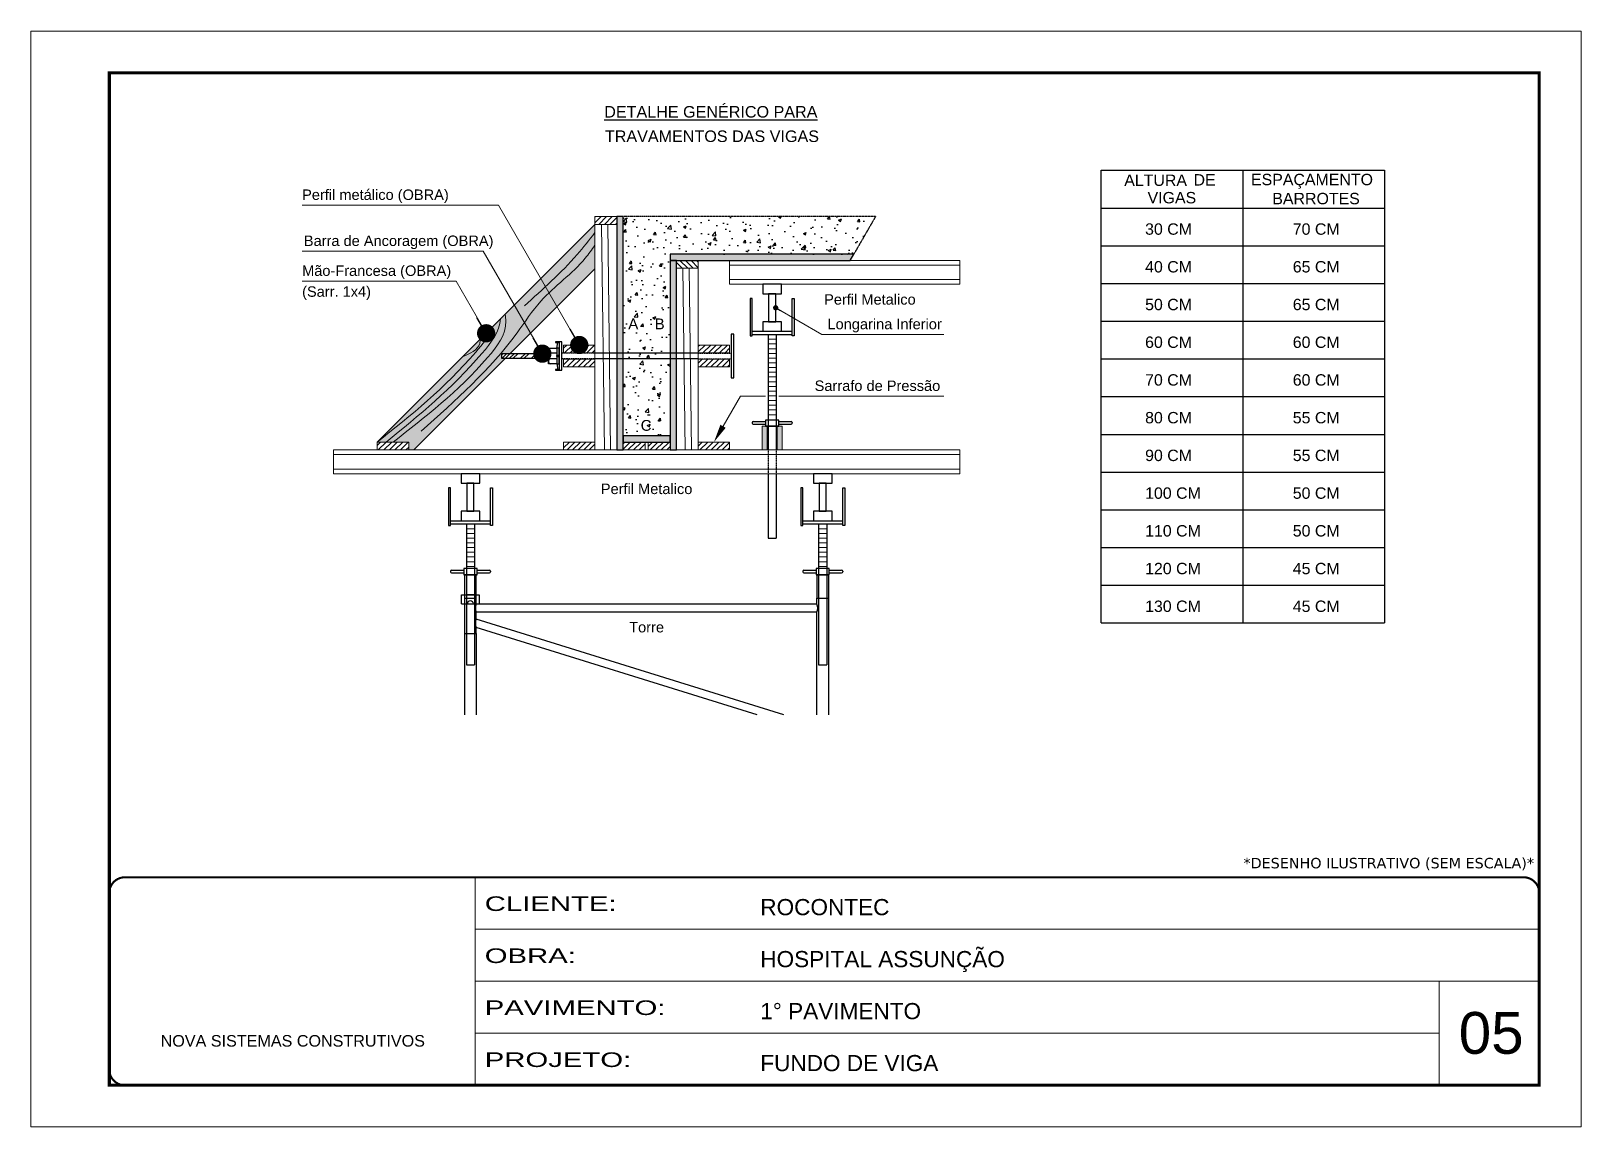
# Model space of a CAD drawing. Extents: x 3090 to 9343, y 762 to 5258.
# Drawn here: x 3090 to 4575, y 3059 to 4109 of the extents above; entities that cross this region are included whole.
import ezdxf
from ezdxf.enums import TextEntityAlignment as Align

# ---------------------------------------------------------------- set-up
doc = ezdxf.new("R2010")
doc.units = 0
for name, pattern in [('CONTINUO', [0]), ('DASHED', [0.75, 0.5, -0.25]), ('HIDDEN', [0.375, 0.25, -0.125])]:
    doc.linetypes.add(name, pattern=pattern)
doc.layers.add('BARRA DE ANCORAGEM', color=251, linetype='Continuous')
doc.layers.add('GARFOS', color=7, linetype='Continuous')
for name, color, linetype, lineweight in [('CARIMBO', 255, 'Continuous', 9), ('CONCRETO', 251, 'Continuous', 25), ('Demarcação 1', 251, 'Continuous', 9), ('Escoras', 2, 'Continuous', 25), ('Folhas', 255, 'Continuous', 9), ('Forcador', 251, 'Continuous', 25), ('Hachura', 251, 'Continuous', 9), ('Madeira', 126, 'Continuous', 18), ('Perfil Metálico', 224, 'Continuous', 18), ('SARRAFO DE PRESSAO', 251, 'DASHED', 9)]:
    doc.layers.add(name, color=color, linetype=linetype, lineweight=lineweight)
doc.layers.add('Demarcação 2', color=254, linetype='Continuous', lineweight=9, true_color=0xe0e0e0)
doc.styles.add('ARIAL', font='arial.ttf')
doc.styles.get("Standard").update_dxf_attribs({"font": 'arial.ttf'})
doc.styles.add('stylellllll', font='verdana.ttf', dxfattribs={"height": 2})
doc.styles.add('Tecnologia', font='')
doc.styles.get('Tecnologia').set_extended_font_data('Forgotten Futurist')
doc.dimstyles.new('3x', dxfattribs={"dimtxt": 10, "dimasz": 5, "dimexe": 7, "dimexo": 5, "dimgap": 4, "dimtad": 1, "dimdec": 4, "dimlfac": 0.3333333333333333, "dimdsep": 46, "dimtxsty": 'Standard', "dimblk": 'DOT', "dimcen": 0.09, "dimclrd": 1, "dimclre": 1, "dimclrt": 2, "dimadec": 0, "dimazin": 2, "dimtfac": 1, "dimtdec": 4, "dimtmove": 0, "dimatfit": 3, "dimldrblk": 'DOT', "dimfxl": 1, "dimtolj": 1, "dimtzin": 0, "dimlwd": 9, "dimlwe": 9, "dimarcsym": 0})
pattern_1 = [(45, (-1650.813784773815, 9648.663125429128), (-2.651650429449553, 2.651650429449553), [])]

msp = doc.modelspace()

# ---------------------------------------------------------------- texts
at = {"color": 0, "linetype": 'Continuous', "ltscale": 5, "style": 'ARIAL'}
for s, p in [('%%UDETALHE GENÉRICO PARA', (3741.254877359894, 4026.14799213977)), ('TRAVAMENTOS DAS VIGAS', (3742.325606126335, 4002.755688235484))]:
    msp.add_text(s, height=11.0592, dxfattribs=at).set_placement(p, align=Align.CENTER)
at = {"layer": 'CARIMBO', "style": 'ARIAL'}
for s, height, p in [('Perfil metálico (OBRA)', 10, (3349.671447187979, 3947.260678526764)), ('Barra de Ancoragem (OBRA)', 10, (3351.349649455453, 3903.143970520432)), ('Mão-Francesa (OBRA)', 10, (3349.671447187979, 3874.477214648963)), ('Longarina Inferior', 10, (3852.998855219423, 3823.368933803235)), ('Sarrafo de Pressão', 10, (3840.720629352403, 3764.256583147653)), ('05', 40, (4457.790786391761, 3129.245000691379))]:
    msp.add_text(s, height=height, dxfattribs=at).set_placement(p)
msp.add_text('(Sarr. 1x4)', height=10, dxfattribs=at).set_placement((3349.671447187979, 3864.477214648963), align=Align.TOP_LEFT)
for s, p in [('Perfil Metalico', (3893.647368142262, 3851.952939538133)), ('Perfil Metalico', (3679.70781644413, 3670.452939538133)), ('Torre', (3679.7078164448, 3537.927939538124))]:
    msp.add_text(s, height=10, dxfattribs=at).set_placement(p, align=Align.MIDDLE_CENTER)
at = {"layer": 'CARIMBO', "color": 0, "linetype": 'Continuous', "style": 'ARIAL'}
for s, p in [('A', (3666.917851914823, 3828.498502772564)), ('B', (3692.20781644413, 3828.498502772564)), ('C', (3679.247843998423, 3731.248502772571))]:
    msp.add_text(s, height=10.36799999896216, dxfattribs=at).set_placement(p, align=Align.MIDDLE_CENTER)
at = {"layer": 'CARIMBO', "style": 'stylellllll'}
msp.add_text('*DESENHO ILUSTRATIVO (SEM ESCALA)*', height=10, dxfattribs=at).set_placement((4529.930544165891, 3306.919780871067), align=Align.RIGHT)
at = {"layer": 'GARFOS', "color": 2, "ltscale": 1.5}
for s, p in [('ALTURA   ', (4137.326346312733, 3960.667814456312)), ('DE', (4203.717592095953, 3961.052517303331)), ('ESPAÇAMENTO', (4258.774786607301, 3961.363025457031)), ('VIGAS', (4159.683334115453, 3943.973434923224)), ('BARROTES', (4279.182860355792, 3943.129890574179)), ('30 CM', (4157.324410192898, 3913.899564775166)), ('70 CM', (4298.798401911274, 3913.899564775166)), ('40 CM', (4157.324410192898, 3877.763498921522)), ('65 CM', (4298.798401911274, 3877.763498921522)), ('50 CM', (4157.324410192898, 3841.627433067843)), ('65 CM', (4298.798401911274, 3841.627433067843)), ('60 CM', (4157.324410192898, 3805.491367214185)), ('60 CM', (4298.798401911274, 3805.491367214185)), ('70 CM', (4157.324410192898, 3769.355301360527)), ('60 CM', (4298.798401911274, 3769.355301360527)), ('80 CM', (4157.324410192898, 3733.219235506862)), ('55 CM', (4298.798401911274, 3733.219235506862)), ('90 CM', (4157.324410192898, 3697.083169653197)), ('55 CM', (4298.798401911274, 3697.083169653197)), ('100 CM', (4157.324410192898, 3660.947103799525)), ('50 CM', (4298.798401911274, 3660.947103799525)), ('110 CM', (4157.324410192898, 3624.811037945852)), ('50 CM', (4298.798401911274, 3624.811037945852)), ('120 CM', (4157.324410192898, 3588.674972092202)), ('45 CM', (4298.798401911274, 3588.674972092202)), ('130 CM', (4157.324410192898, 3552.53890623853)), ('45 CM', (4298.798401911274, 3552.53890623853))]:
    msp.add_text(s, height=10.91015625, dxfattribs=at).set_placement(p)

# ---------------------------------------------------------------- blocks, each defined once
blk = doc.blocks.new('9999999999')
at = {"color": 30, "linetype": 'CONTINUO'}
for p, q in [((98564.56196592061, 34230.20511460536), (98564.56196592061, 34429.44862801626)), ((98564.56196592061, 34379.63774966353), (99583.97835781069, 34379.63774966353)), ((98564.56196592061, 34329.82687131081), (99487.97835781069, 34329.82687131081)), ((99583.97835781069, 34329.82687131081), (99487.97835781069, 34329.82687131081)), ((99487.97835781069, 34329.82687131081), (99487.97835781069, 34230.20511460536)), ((98564.56196592061, 34280.01599295809), (99487.97835781069, 34280.01599295809))]:
    blk.add_line(p, q, dxfattribs=at)
at = {"color": 30, "linetype": 'CONTINUO', "const_width": 2}
blk.add_lwpolyline([(99583.97835781069, 34230.20511460536), (99583.97835781069, 34414.44862801626, 0.4142135623730951), (99568.97835781069, 34429.44862801626), (98228.97835781069, 34429.44862801626, 0.4142135623730951), (98213.97835781069, 34414.44862801626), (98213.97835781069, 34245.20511460536, 0.4142135623730951), (98228.97835781069, 34230.20511460536), (99583.97835781069, 34230.20511460536)], format="xyb", dxfattribs=at)
at = {"layer": 'Folhas'}
blk.add_lwpolyline([(98138.97835781069, 34190.20511460536), (99623.97835781069, 34190.20511460536), (99623.97835781069, 35240.20511460536), (98138.97835781069, 35240.20511460536)], close=True, dxfattribs=at)
at = {"layer": 'Folhas', "color": 30, "const_width": 3}
blk.add_lwpolyline([(98213.97835781069, 34230.20511460536), (99583.97835781069, 34230.20511460536), (99583.97835781069, 35200.20511460536), (98213.97835781069, 35200.20511460536)], close=True, dxfattribs=at)
at = {"color": 7, "linetype": 'Continuous', "ltscale": 5, "style": 'ARIAL'}
for s, height, p in [('ROCONTEC', 15.48288, (98837.6812528586, 34393.12953067552)), ('HOSPITAL ASSUNÇÃO', 15.48288, (98837.6812528586, 34343.3186523228)), ('1° PAVIMENTO', 15.48288, (98837.6812528586, 34293.50777397008)), ('NOVA SISTEMAS CONSTRUTIVOS', 11.0592, (98263.18703214588, 34267.21182737108)), ('FUNDO DE VIGA', 15.48288, (98837.6812528586, 34243.69689561735))]:
    blk.add_text(s, height=height, dxfattribs=at).set_placement(p)
at = {"layer": 'Folhas', "color": 7, "style": 'Tecnologia', "width": 1.5}
for s, p in [('CLIENTE:', (98573.65419061291, 34397.16605924374)), ('OBRA:', (98573.65419061291, 34347.31415840245)), ('PAVIMENTO:', (98573.65419061291, 34297.50328004972)), ('PROJETO:', (98573.65419061291, 34247.692401697))]:
    blk.add_text(s, height=14, dxfattribs=at).set_placement(p)
blk = doc.blocks.new('HT20CT')
at = {"layer": 'Forcador'}
for points in [[(-4, 16), (-4, 20), (4, 20), (4, 16)], [(-1.5, 4), (-1.5, 16), (1.5, 16), (1.5, 4)], [(-4, 0), (-4, 4), (4, 4), (4, 0)]]:
    blk.add_lwpolyline(points, close=True, dxfattribs=at)
blk = doc.blocks.new('_Dot')
at = {"color": 0, "linetype": 'ByBlock', "lineweight": -2}
blk.add_line((-0.5, 0), (-1, 0), dxfattribs=at)
at = {"color": 0, "linetype": 'ByBlock', "const_width": 0.5}
blk.add_lwpolyline([(-0.25, 0, 1), (0.25, 0, 1)], format="xyb", close=True, dxfattribs=at)

# ---------------------------------------------------------------- hatches: boundary and pattern name
at = {"layer": 'CONCRETO', "linetype": 'DASHED', "ltscale": 0.3}
h = msp.add_hatch(dxfattribs=at)
h.set_pattern_fill('AR-CONC', color=256, scale=4, style=0)
h.set_pattern_definition([(49.99999999999999, (-45009.80807677226, -4021.678290064003), (28.69040730403014, -2.510085399303804), [3, -33]), (355, (-45009.80807677226, -4021.678290064003), (-5.55005334452, 30.08768534800047), [2.4, -26.4]), (100.4514, (-45007.41720957228, -4021.887463664003), (23.14037526856086, 27.57758168243814), [2.549607599999979, -28.04568447999982]), (46.18420000000001, (-45009.80807677226, -4013.678290064003), (42.68964194502578, -6.620760573160723), [4.499999999999976, -49.49999999999981]), (96.63559999999997, (-45006.25060697226, -4014.230022344004), (37.38650822194813, 38.96471483601767), [3.824411519999988, -42.06851999999981]), (351.1842, (-45009.80807677226, -4013.678290064003), (37.38647780534509, 38.96474403701298), [3.6, -39.6]), (21, (-45005.80807677226, -4015.678290064003), (23.87628208473847, -16.10475562661355), [3, -33]), (326.0000000000001, (-45005.80807677226, -4015.678290064003), (9.732613276863269, 29.00600180187412), [2.4, -26.4]), (71.4514, (-45003.81838745228, -4017.020354304005), (33.6089051432596, 12.9012198683981), [2.5496076, -28.04568448]), (37.5, (-45009.80807677226, -4021.678290064003), (0.4863942126916267, 13.31575415325246), [0, -26.08, 0, -26.8, 0, -26.5]), (7.5, (-45009.80807677226, -4021.678290064003), (10.52278149768594, 15.77646847529441), [0, -15.28, 0, -25.48, 0, -10.1]), (327.5, (-45018.72807677224, -4021.678290064003), (21.35289744689636, -0.902194869375192), [0, -10, 0, -31.2, 0, -41.4]), (317.5, (-45022.72807677224, -4021.678290064003), (23.32744677369545, 4.004199293292706), [0, -13, 0, -20.72, 0, -29.4])])
h.paths.add_polyline_path([(3657.20781644413, 3931.248502772556), (3657.20781644413, 3721.248502772571), (3702.20781644413, 3721.248502772571), (3702.207816444159, 3895.248502772564), (3878.201870679008, 3895.248502772549), (3898.986480369811, 3931.248502772556)])
h.paths.add_polyline_path([(3684.785431724562, 3820.722502773344), (3699.630201163698, 3820.722502773344), (3699.630201163698, 3836.274502771783), (3684.785431724562, 3836.274502771783)], flags=24)
h.paths.add_polyline_path([(3659.474250278461, 3820.722502773344), (3674.361453551214, 3820.722502773344), (3674.361453551214, 3836.274502771783), (3659.474250278461, 3836.274502771783)], flags=24)
h.paths.add_polyline_path([(3671.337470192954, 3723.207291313622), (3687.158217803921, 3723.207291313622), (3687.158217803921, 3739.28971423152), (3671.337470192954, 3739.28971423152)], flags=24)
at = {"layer": 'Demarcação 1'}
for points in [[(3657.20781644413, 3931.248502772556), (3651.20781644413, 3931.248502772556), (3651.20781644413, 3707.748502772571), (3657.20781644413, 3707.748502772571)], [(3878.201870679008, 3895.248502772549), (3702.207816444159, 3895.248502772549), (3702.207816444159, 3889.248502772564), (3874.737769063879, 3889.248502772564)], [(3708.20781644413, 3889.248502772564), (3702.20781644413, 3889.248502772564), (3702.20781644413, 3707.748502772571), (3708.20781644413, 3707.748502772571)], [(3702.20781644413, 3721.248502772571), (3657.20781644413, 3721.248502772571), (3657.20781644413, 3715.248502772571), (3702.20781644413, 3715.248502772571)]]:
    msp.add_hatch(color=256, dxfattribs=at).paths.add_polyline_path(points)
at = {"layer": 'Demarcação 2'}
msp.add_hatch(color=256, dxfattribs=at).paths.add_polyline_path([(3630.207816444159, 3881.322095901364), (3630.207816444159, 3923.748502772556), (3421.724729948383, 3715.265416276809), (3451.792383965625, 3715.265416276809), (3451.792383965625, 3707.748502772571), (3456.634223315338, 3707.748502772571), (3544.424972931676, 3795.539252388902), (3540.751522457748, 3795.539252388902), (3540.751522457748, 3799.957753156298), (3548.843473699086, 3799.957753156298)])
at = {"layer": 'Hachura'}
h = msp.add_hatch(dxfattribs=at)
h.set_pattern_fill('ANSI31', color=256, scale=30, style=0)
h.set_pattern_definition(pattern_1)
h.paths.add_polyline_path([(3630.207816444159, 3931.248502772556), (3651.20781644413, 3931.248502772556), (3651.20781644413, 3923.748502772556), (3630.207816444159, 3923.748502772556)])
h = msp.add_hatch(dxfattribs=at)
h.set_pattern_fill('ANSI31', color=256, scale=30, style=0)
h.set_pattern_definition([(135, (11191.0972555959, 8204.35818304972), (2.651650429449553, 2.651650429449553), [])])
h.paths.add_polyline_path([(3708.20781644413, 3889.248502772564), (3729.20781644413, 3889.248502772564), (3729.20781644413, 3881.748502772564), (3708.20781644413, 3881.748502772564)])
h = msp.add_hatch(dxfattribs=at)
h.set_pattern_fill('ANSI31', color=256, scale=30, style=0)
h.set_pattern_definition(pattern_1)
h.paths.add_polyline_path([(3630.207816444159, 3800.755268174304), (3630.207816444159, 3808.272181678542), (3600.140162426917, 3808.272181678542), (3600.140162426917, 3800.755268174304)])
h = msp.add_hatch(dxfattribs=at)
h.set_pattern_fill('ANSI31', color=256, scale=30, style=0)
h.set_pattern_definition(pattern_1)
h.paths.add_polyline_path([(3759.275470461344, 3800.755268174311), (3759.275470461344, 3808.272181678549), (3729.207816444101, 3808.272181678549), (3729.207816444101, 3800.755268174311)])
h = msp.add_hatch(dxfattribs=at)
h.set_pattern_fill('ANSI32', color=256, scale=20, angle=90, style=0)
h.set_pattern_definition([(45.00000000000001, (12197.27919494459, -5176.581008647889), (5.303300858899107, -5.303300858899106), []), (45.00000000000001, (12197.27919494459, -5173.045474747887), (5.303300858899107, -5.303300858899106), [])])
h.paths.add_polyline_path([(3540.751522457748, 3795.539252388902), (3540.751522457748, 3799.957753156305), (3585.751522457806, 3799.957753156305), (3585.751522457806, 3795.539252388902)])
h = msp.add_hatch(dxfattribs=at)
h.set_pattern_fill('ANSI31', color=256, scale=30, style=0)
h.set_pattern_definition(pattern_1)
h.paths.add_polyline_path([(3600.140162426917, 3787.224823866578), (3630.207816444159, 3787.224823866578), (3630.207816444159, 3794.741737370816), (3600.140162426917, 3794.741737370816)])
h = msp.add_hatch(dxfattribs=at)
h.set_pattern_fill('ANSI31', color=256, scale=30, style=0)
h.set_pattern_definition(pattern_1)
h.paths.add_polyline_path([(3729.207816444101, 3787.224823866585), (3759.275470461344, 3787.224823866585), (3759.275470461344, 3794.741737370823), (3729.207816444101, 3794.741737370823)])
h = msp.add_hatch(dxfattribs=at)
h.set_pattern_fill('ANSI31', color=256, scale=30, style=0)
h.set_pattern_definition([(45, (-1829.229217252349, 9555.656360027388), (-2.651650429449553, 2.651650429449553), [])])
h.paths.add_polyline_path([(3451.792383965625, 3707.748502772571), (3451.792383965625, 3715.265416276809), (3421.724729948383, 3715.265416276809), (3421.724729948383, 3707.748502772571)])
h = msp.add_hatch(dxfattribs=at)
h.set_pattern_fill('ANSI31', color=256, scale=30, style=0)
h.set_pattern_definition(pattern_1)
h.paths.add_polyline_path([(3600.207816444159, 3707.748502772571), (3630.207816444159, 3707.748502772571), (3630.207816444159, 3715.248502772571), (3600.207816444159, 3715.248502772571)])
h = msp.add_hatch(dxfattribs=at)
h.set_pattern_fill('ANSI31', color=256, scale=30, style=0)
h.set_pattern_definition(pattern_1)
h.paths.add_polyline_path([(3657.20781644413, 3715.248502772571), (3678.207816444101, 3715.248502772571), (3678.207816444101, 3707.748502772571), (3657.20781644413, 3707.748502772571)])
h = msp.add_hatch(dxfattribs=at)
h.set_pattern_fill('ANSI31', color=256, scale=30, style=0)
h.set_pattern_definition(pattern_1)
h.paths.add_polyline_path([(3702.20781644413, 3707.748502772571), (3702.20781644413, 3715.248502772571), (3681.207816444159, 3715.248502772571), (3681.207816444159, 3707.748502772571)])
h = msp.add_hatch(dxfattribs=at)
h.set_pattern_fill('ANSI31', color=256, scale=30, style=0)
h.set_pattern_definition(pattern_1)
h.paths.add_polyline_path([(3759.207816444101, 3715.248502772571), (3729.207816444101, 3715.248502772571), (3729.207816444101, 3707.748502772571), (3759.207816444101, 3707.748502772571)])
at = {"layer": 'Perfil Metálico'}
for points in [[(3790.568299869014, 3707.748502772571), (3795.068299869014, 3707.748502772571), (3795.068299869014, 3730.548502772574), (3790.568299869014, 3730.548502772574)], [(3804.943299869014, 3707.748502772571), (3809.443299869014, 3707.748502772571), (3809.443299869014, 3730.548502772574), (3804.943299869014, 3730.548502772574)]]:
    msp.add_hatch(color=256, dxfattribs=at).paths.add_polyline_path(points)

# ---------------------------------------------------------------- linework, layer by layer
for points in [[(3657.20781644413, 3931.248502772556), (3651.20781644413, 3931.248502772556), (3651.20781644413, 3707.748502772571), (3657.20781644413, 3707.748502772571)], [(3878.201870679008, 3895.248502772549), (3702.207816444159, 3895.248502772549), (3702.207816444159, 3889.248502772564), (3874.737769063879, 3889.248502772564)], [(3708.20781644413, 3889.248502772564), (3702.20781644413, 3889.248502772564), (3702.20781644413, 3707.748502772571), (3708.20781644413, 3707.748502772571)], [(3702.20781644413, 3721.248502772571), (3657.20781644413, 3721.248502772571), (3657.20781644413, 3715.248502772571), (3702.20781644413, 3715.248502772571)]]:
    msp.add_lwpolyline(points, close=True)
at = {"layer": 'BARRA DE ANCORAGEM'}
for p, q in [((3593.635904745516, 3805.259954077148), (3594.800050387505, 3810.562154998028)), ((3595.964921441391, 3811.445855151506), (3595.964921441391, 3784.051150393665)), ((3593.635904745516, 3790.237051468015), (3594.800050387505, 3784.934850547143)), ((3729.199447126474, 3800.41204731309), (3630.207816444159, 3800.412047313083)), ((3729.199447126474, 3795.084958232045), (3630.207816444159, 3795.084958232045))]:
    msp.add_line(p, q, dxfattribs=at)
at = {"layer": 'BARRA DE ANCORAGEM', "linetype": 'HIDDEN'}
for p, q in [((3630.207816444159, 3800.412047313083), (3598.640162426917, 3800.412047313083)), ((3630.207816444159, 3795.084958232045), (3598.640162426917, 3795.084958232045)), ((3729.199447126474, 3800.41204731309), (3760.775470461344, 3800.41204731309)), ((3729.199447126474, 3795.084958232045), (3760.775470461344, 3795.084958232045))]:
    msp.add_line(p, q, dxfattribs=at)
at = {"layer": 'BARRA DE ANCORAGEM', "flags": 128}
for points in [[(3763.17528991005, 3776.946032583685), (3763.17528991005, 3818.550972961464), (3760.775470461344, 3818.55097296145), (3760.775470461344, 3776.946032583685)], [(3595.964921441333, 3811.44585515152), (3592.405980302279, 3811.445855151455), (3592.405980302279, 3810.562154998028), (3595.964921441333, 3810.562154998028)], [(3595.964921441333, 3805.259954077148), (3593.635904745516, 3805.259954077148), (3593.635904745516, 3790.237051468015), (3595.964921441333, 3790.237051468015)], [(3598.640162426917, 3784.051150393643), (3598.640162426917, 3811.44585515152), (3595.964921441333, 3811.44585515152), (3595.964921441333, 3784.051150393643)], [(3585.751522457806, 3799.957753156305), (3540.751522457748, 3799.957753156298), (3540.751522457748, 3795.539252388902), (3585.751522457806, 3795.539252388902)], [(3595.964921441333, 3784.934850547136), (3592.405980302279, 3784.934850547136), (3592.405980302279, 3784.051150393643), (3595.964921441333, 3784.051150393643)]]:
    msp.add_lwpolyline(points, close=True, dxfattribs=at)
for points in [[(3593.635904745516, 3800.399603233018), (3587.518922764717, 3800.399603233018, -0.7297960342994486), (3587.518922764717, 3805.259954077148, -0.7297960342994486)], [(3593.635904745516, 3795.097402312138), (3587.518922764717, 3795.097402312138, -0.6666666666662623), (3587.518922764717, 3800.399603233018, -0.6666666666662623)]]:
    msp.add_lwpolyline(points, format="xyb", dxfattribs=at)
for points in [[(3593.635904745516, 3790.237051468015), (3585.751522457748, 3790.237051468015), (3585.751522457748, 3805.259954077148), (3593.635904745516, 3805.259954077148)], [(3593.635904745516, 3797.306652695872), (3595.964921441333, 3797.306652695872), (3595.964921441333, 3798.190352849335), (3593.635904745516, 3798.190352849335), (3593.635904745516, 3797.306652695872), (3593.635904745516, 3798.190352849335)]]:
    msp.add_lwpolyline(points, dxfattribs=at)
at = {"layer": 'BARRA DE ANCORAGEM'}
msp.add_arc((3588.297125486363, 3792.667226890095), 2.551735107341757, 107.7563605991063, 252.2436393991943, dxfattribs=at)
at = {"layer": 'CONCRETO', "linetype": 'DASHED', "ltscale": 0.3}
for p, q in [((3898.98648036984, 3931.248502772556), (3657.20781644413, 3931.248502772556)), ((3898.98648036984, 3931.248502772564), (3878.201870679008, 3895.248502772549))]:
    msp.add_line(p, q, dxfattribs=at)
at = {"layer": 'Escoras'}
for p, q in [((3805.630799869014, 3730.548502772574), (3794.380799869014, 3730.548502772574)), ((3505.332816444741, 3588.198502772728), (3505.332816444741, 3454.104315857556)), ((3516.58281644413, 3588.198502772728), (3505.33281644413, 3588.198502772728)), ((3516.58281644413, 3565.698502772728), (3516.58281644413, 3588.198502772728)), ((3854.08281644413, 3588.198502772561), (3842.83281644413, 3588.198502772561)), ((3842.83281644413, 3588.198502772561), (3842.83281644413, 3565.698502772561)), ((3854.082816444741, 3588.198502772561), (3854.082816444741, 3454.104315857556)), ((3502.52031644413, 3569.073502772735), (3519.39531644413, 3569.073502772735)), ((3502.52031644413, 3560.298502772741), (3502.52031644413, 3569.073502772735)), ((3505.33281644413, 3565.698502772561), (3516.58281644413, 3565.698502772561)), ((3514.89531644413, 3569.051048003749), (3507.02031644413, 3569.051048003749)), ((3516.58281644413, 3560.073502772561), (3516.58281644413, 3565.698502772561)), ((3519.39531644413, 3569.073502772735), (3519.39531644413, 3560.298502772727)), ((3842.83281644413, 3565.698502772561), (3854.08281644413, 3565.698502772561)), ((3842.83281644413, 3560.073502772561), (3842.83281644413, 3565.698502772561)), ((3502.52031644413, 3560.298502772741), (3508.032816444113, 3560.298502772741)), ((3514.89531644413, 3560.018048003738), (3507.02031644413, 3560.018048003738)), ((3513.882816444119, 3560.298502772741), (3519.39531644413, 3560.298502772741)), ((3842.83281644413, 3560.073502772561), (3516.58281644413, 3560.073502772561)), ((3842.83281644544, 3552.423502772552), (3516.58281644413, 3552.423502772552)), ((3516.582816443228, 3546.068296067883), (3516.58281644413, 3552.423502772552)), ((3842.83281644413, 3454.104315857556), (3842.83281644413, 3552.423502772414)), ((3811.348870353624, 3454.104315857563), (3516.58281644413, 3545.58343604047)), ((3785.539085388529, 3454.104315857563), (3516.58281644413, 3537.573502775085)), ((3516.58281644413, 3531.948502772561), (3516.58281644413, 3537.573502775085)), ((3505.33281644413, 3531.948502772561), (3516.58281644413, 3531.948502772561)), ((3516.58281644413, 3531.948502772561), (3516.58281644413, 3454.104315857556))]:
    msp.add_line(p, q, dxfattribs=at)
for centre, radius, start, end in [((3510.95781644413, 3560.298502772741), 2.925, 0, 180), ((3524.152425189703, 3556.248502773684), 8.481132092454251, 153.1920676132477, 206.8079323889954), ((3835.263207698558, 3556.248502773684), 8.481132092454251, 333.1920676110046, 26.80793238675231), ((3525.99438375211, 3541.820899423081), 10.32559816562314, 155.7105643696338, 204.2894356477361)]:
    msp.add_arc(centre, radius, start, end, dxfattribs=at)
at = {"layer": 'Forcador', "linetype": 'Continuous'}
for p, q in [((3780.880799869014, 3821.448524539796), (3819.130799869014, 3821.448524539796)), ((3780.880799869014, 3818.298524539802), (3819.130799869014, 3818.298524539802)), ((3796.068299869014, 3818.298524539802), (3796.068299869014, 3707.748502772571)), ((3803.943299869014, 3818.298524539802), (3803.943299869014, 3707.748502772571)), ((3780.880799869014, 3733.923502772581), (3780.880799869014, 3733.473502772577)), ((3781.893299869025, 3734.936002772578), (3793.705799869025, 3734.936002772578)), ((3781.893299869025, 3732.461002772587), (3793.705799869025, 3732.461002772572)), ((3806.305799869031, 3734.936002772578), (3818.118299869031, 3734.936002772578)), ((3806.305799869031, 3732.461002772572), (3818.118299869031, 3732.461002772572)), ((3819.130799869014, 3733.923502772581), (3819.130799869014, 3733.473502772577)), ((3796.068299869014, 3684.948502772568), (3796.068299869014, 3623.298524539802)), ((3803.943299869014, 3684.948502772568), (3803.943299869014, 3623.298524539802)), ((3491.83281644413, 3639.94852453997), (3530.08281644413, 3639.94852453997)), ((3829.33281644413, 3639.94852453981), (3867.58281644413, 3639.94852453981)), ((3491.83281644413, 3636.798524539962), (3530.08281644413, 3636.798524539962)), ((3507.02031644413, 3636.798524539962), (3507.02031644413, 3501.798524539962)), ((3514.89531644413, 3636.798524539962), (3514.89531644413, 3501.798524539962)), ((3829.33281644413, 3636.798524539809), (3867.58281644413, 3636.798524539809)), ((3844.52031644413, 3636.798524539809), (3844.52031644413, 3501.798524539809)), ((3852.39531644413, 3636.798524539809), (3852.39531644413, 3501.798524539809)), ((3796.068299869014, 3623.298524539802), (3803.943299869014, 3623.298524539802)), ((3491.83281644413, 3591.573502772735), (3491.83281644413, 3591.123502772731)), ((3492.845316444113, 3592.58600277274), (3504.657816444113, 3592.58600277274)), ((3492.845316444113, 3590.111002772741), (3504.657816444113, 3590.111002772727)), ((3517.257816444148, 3592.58600277274), (3529.070316444148, 3592.58600277274)), ((3517.257816444148, 3590.111002772727), (3529.070316444148, 3590.111002772727)), ((3530.08281644413, 3591.573502772735), (3530.08281644413, 3591.123502772731)), ((3829.33281644413, 3591.573502772575), (3829.33281644413, 3591.123502772571)), ((3830.345316444113, 3592.586002772565), (3842.157816444113, 3592.586002772565)), ((3830.345316444113, 3590.111002772574), (3842.157816444113, 3590.111002772567)), ((3854.757816444148, 3592.586002772565), (3866.570316444148, 3592.586002772565)), ((3854.757816444148, 3590.111002772567), (3866.570316444148, 3590.111002772567)), ((3867.58281644413, 3591.573502772575), (3867.58281644413, 3591.123502772571)), ((3507.02031644413, 3501.798524539962), (3514.89531644413, 3501.798524539962)), ((3844.52031644413, 3501.798524539809), (3852.39531644413, 3501.798524539809))]:
    msp.add_line(p, q, dxfattribs=at)
at = {"layer": 'Forcador', "linetype": 'HIDDEN'}
for p, q in [((3796.068299869014, 3707.748502772571), (3796.068299869014, 3684.948502772568)), ((3803.943299869014, 3707.748502772571), (3803.943299869014, 3684.948502772568))]:
    msp.add_line(p, q, dxfattribs=at)
at = {"layer": 'Forcador', "linetype": 'Continuous'}
for points in [[(3778.968299869037, 3852.948524539796), (3778.968299869037, 3816.948524539796), (3780.880799869014, 3816.948524539796), (3780.880799869014, 3852.948524539796)], [(3821.04329986902, 3852.948524539796), (3821.04329986902, 3816.948524539796), (3819.130799869014, 3816.948524539796), (3819.130799869014, 3852.948524539796)], [(3793.705799869025, 3736.398502772587), (3793.705799869025, 3730.548502772581), (3806.305799869031, 3730.548502772581), (3806.305799869031, 3736.398502772587)], [(3489.920316444124, 3671.44852453997), (3489.920316444124, 3635.44852453997), (3491.83281644413, 3635.44852453997), (3491.83281644413, 3671.44852453997)], [(3531.995316444136, 3671.44852453997), (3531.995316444136, 3635.44852453997), (3530.08281644413, 3635.44852453997), (3530.08281644413, 3671.44852453997)], [(3827.420316444124, 3671.44852453981), (3827.420316444124, 3635.44852453981), (3829.33281644413, 3635.44852453981), (3829.33281644413, 3671.44852453981)], [(3869.495316444136, 3671.44852453981), (3869.495316444136, 3635.44852453981), (3867.58281644413, 3635.44852453981), (3867.58281644413, 3671.44852453981)], [(3504.657816444113, 3594.048502772741), (3504.657816444113, 3588.198502772735), (3517.257816444148, 3588.198502772735), (3517.257816444148, 3594.048502772741)], [(3842.157816444113, 3594.048502772574), (3842.157816444113, 3588.198502772575), (3854.757816444148, 3588.198502772575), (3854.757816444148, 3594.048502772574)]]:
    msp.add_lwpolyline(points, close=True, dxfattribs=at)
for centre, start, end in [((3781.893299869025, 3733.923502772581), 90, 180), ((3781.893299869025, 3733.473502772577), 180, 270), ((3818.118299869031, 3733.923502772581), 0, 90), ((3818.118299869031, 3733.473502772577), 270, 0), ((3492.845316444113, 3591.573502772735), 90, 180), ((3492.845316444113, 3591.123502772731), 180, 270), ((3529.070316444148, 3591.573502772735), 0, 90), ((3529.070316444148, 3591.123502772731), 270, 0), ((3830.345316444113, 3591.573502772575), 90, 180), ((3830.345316444113, 3591.123502772571), 180, 270), ((3866.570316444148, 3591.573502772575), 0, 90), ((3866.570316444148, 3591.123502772571), 270, 0)]:
    msp.add_arc(centre, 1.0125, start, end, dxfattribs=at)
at = {"layer": 'GARFOS', "color": 2, "ltscale": 1.5}
for p, q in [((4115.129208891183, 3542.002639853156), (4115.129208891183, 3975.635430097136)), ((4115.129208891183, 3975.635430097136), (4386.670448798392, 3975.635430097136)), ((4250.899828844759, 3975.635430097136), (4250.899828844759, 3542.002639853156)), ((4386.670448798392, 3975.635430097136), (4386.670448798392, 3542.002639853156)), ((4115.129208891183, 3939.499364243464), (4386.670448798392, 3939.499364243464)), ((4115.129208891183, 3939.499364243464), (4386.670448798392, 3939.499364243464)), ((4115.129208891183, 3903.363298389821), (4386.670448798392, 3903.363298389821)), ((4115.129208891183, 3867.227232536141), (4386.670448798392, 3867.227232536141)), ((4115.129208891183, 3831.091166682483), (4386.670448798392, 3831.091166682483)), ((4115.129208891183, 3794.955100828811), (4386.670448798392, 3794.955100828811)), ((4115.129208891183, 3758.819034975161), (4386.670448798392, 3758.819034975161)), ((4115.129208891183, 3722.682969121496), (4386.670448798392, 3722.682969121496)), ((4115.129208891183, 3686.546903267823), (4386.670448798392, 3686.546903267823)), ((4115.129208891183, 3650.410837414151), (4386.670448798392, 3650.410837414151)), ((4115.129208891183, 3614.274771560479), (4386.670448798392, 3614.274771560479)), ((4115.129208891183, 3578.138705706806), (4386.670448798392, 3578.138705706806)), ((4115.129208891183, 3542.002639853156), (4386.670448798392, 3542.002639853156))]:
    msp.add_line(p, q, dxfattribs=at)
at = {"layer": 'Hachura'}
for p, q in [((3639.232848580807, 3707.748502772571), (3636.531272151504, 3923.748502772556)), ((3645.232848580807, 3707.748502772571), (3642.531272151504, 3923.748502772556)), ((3716.707542052897, 3707.748502772571), (3714.531272151504, 3881.748502772564)), ((3722.707542052897, 3707.748502772571), (3720.531272151504, 3881.748502772564)), ((3803.943299869014, 3813.782048003574), (3796.068299869014, 3813.782048003574)), ((3803.943299869014, 3809.265548003576), (3796.068299869014, 3809.265548003576)), ((3803.943299869014, 3804.749048003578), (3796.068299869014, 3804.749048003578)), ((3803.943299869014, 3800.23254800358), (3796.068299869014, 3800.23254800358)), ((3803.943299869014, 3795.716048003582), (3796.068299869014, 3795.716048003582)), ((3803.943299869014, 3791.199548003584), (3796.068299869014, 3791.199548003584)), ((3803.943299869014, 3786.683048003586), (3796.068299869014, 3786.683048003586)), ((3803.943299869014, 3782.166548003588), (3796.068299869014, 3782.166548003588)), ((3803.943299869014, 3777.65004800359), (3796.068299869014, 3777.65004800359)), ((3803.943299869014, 3773.133548003593), (3796.068299869014, 3773.133548003593)), ((3803.943299869014, 3768.617048003595), (3796.068299869014, 3768.617048003595)), ((3803.943299869014, 3764.100548003597), (3796.068299869014, 3764.100548003597)), ((3803.943299869014, 3759.584048003599), (3796.068299869014, 3759.584048003599)), ((3803.943299869014, 3755.067548003601), (3796.068299869014, 3755.067548003601)), ((3803.943299869014, 3750.551048003603), (3796.068299869014, 3750.551048003603)), ((3803.943299869014, 3746.034548003605), (3796.068299869014, 3746.034548003605)), ((3803.943299869014, 3741.518048003607), (3796.068299869014, 3741.518048003607)), ((3514.89531644413, 3632.282048003741), (3507.02031644413, 3632.282048003741)), ((3514.89531644413, 3627.765548003743), (3507.02031644413, 3627.765548003743)), ((3852.39531644413, 3632.282048003588), (3844.52031644413, 3632.282048003588)), ((3852.39531644413, 3627.76554800359), (3844.52031644413, 3627.76554800359)), ((3514.89531644413, 3623.249048003745), (3507.02031644413, 3623.249048003745)), ((3514.89531644413, 3618.732548003747), (3507.02031644413, 3618.732548003747)), ((3514.89531644413, 3614.216048003749), (3507.02031644413, 3614.216048003749)), ((3514.89531644413, 3609.699548003737), (3507.02031644413, 3609.699548003737)), ((3852.39531644413, 3623.249048003592), (3844.52031644413, 3623.249048003592)), ((3852.39531644413, 3618.732548003595), (3844.52031644413, 3618.732548003595)), ((3852.39531644413, 3614.216048003597), (3844.52031644413, 3614.216048003597)), ((3852.39531644413, 3609.699548003584), (3844.52031644413, 3609.699548003584)), ((3514.89531644413, 3605.183048003739), (3507.02031644413, 3605.183048003739)), ((3514.89531644413, 3600.666548003741), (3507.02031644413, 3600.666548003741)), ((3514.89531644413, 3596.150048003743), (3507.02031644413, 3596.150048003743)), ((3852.39531644413, 3605.183048003586), (3844.52031644413, 3605.183048003586)), ((3852.39531644413, 3600.666548003588), (3844.52031644413, 3600.666548003588)), ((3852.39531644413, 3596.15004800359), (3844.52031644413, 3596.15004800359))]:
    msp.add_line(p, q, dxfattribs=at)
at = {"layer": 'Hachura', "color": 1}
for p, q in [((3752.957816444101, 3730.403947338797), (3769.615893495178, 3759.256583147653)), ((3769.615893495178, 3759.256583147653), (3793.568299869014, 3759.256583147653)), ((3806.443299869014, 3759.256583147653), (3964.553285260041, 3759.256583147653))]:
    msp.add_line(p, q, dxfattribs=at)
at = {"layer": 'Hachura'}
for points, knots in [([(3630.207816444159, 3915.951605939219), (3624.631660009177, 3908.866158036882), (3604.486198027355, 3883.267948408969), (3580.169715548437, 3861.48333059864), (3562.583905732838, 3845.728578814531)], [0, 0, 0, 0, 27.02094781870451, 97.62091206399077, 97.62091206399077, 97.62091206399077, 97.62091206399077]), ([(3463.689280606046, 3725.75620374256), (3496.650121689114, 3755.116834832251), (3539.171565331719, 3792.993793646661), (3580.796672533302, 3857.597762234893), (3612.80679845392, 3879.307809923266), (3627.204917199069, 3899.627795059121), (3630.207816444159, 3903.86577011022)], [0, 0, 0, 0, 131.5456656631899, 169.7017255970352, 228.6938412702256, 244.2396040894818, 244.2396040894818, 244.2396040894818, 244.2396040894818]), ([(3430.070625397402, 3715.265416276809), (3461.424317902271, 3740.743634209241), (3502.080887640183, 3773.781431719275), (3539.161450759737, 3821.159663183688), (3539.653169732945, 3833.193856061335)], [0, 0, 0, 0, 125.1825811556602, 162.3251978992898, 162.3251978992898, 162.3251978992898, 162.3251978992898]), ([(3436.758556957004, 3715.265416276809), (3467.786463837477, 3739.297743482543), (3508.795599808753, 3771.060922928798), (3546.820577908824, 3820.19937357702), (3544.510257223666, 3835.46113455009), (3544.169757479566, 3837.710443807992)], [0, 0, 0, 0, 121.3907721306536, 160.4404286483551, 167.1904828153767, 167.1904828153767, 167.1904828153767, 167.1904828153767]), ([(3421.724729948383, 3715.265416276809), (3453.956249464707, 3740.998459113064), (3493.17752890565, 3772.311995647892), (3528.87400198128, 3816.888446722871), (3531.893074716787, 3825.433761045191)], [0, 0, 0, 0, 127.7419890025806, 155.4442459493314, 155.4442459493314, 155.4442459493314, 155.4442459493314]), ([(3503.468113657782, 3797.008799986194), (3510.667263037345, 3800.170608857912), (3519.44447192665, 3804.025488854417), (3520.406875908632, 3812.582180775455), (3520.579907082338, 3814.12059341075)], [0, 0, 0, 0, 20.66359293472132, 25.19306962937832, 25.19306962937832, 25.19306962937832, 25.19306962937832])]:
    msp.add_open_spline(points, degree=3, knots=knots, dxfattribs=at)
at = {"layer": 'Hachura', "color": 1}
msp.add_solid([(3755.483723871814, 3728.945614005461), (3744.207816444101, 3715.248502772571), (3750.431909016388, 3731.862280672133)], dxfattribs=at)
at = {"layer": 'Madeira'}
for p, q in [((3630.207816444159, 3923.748502772556), (3421.724729948383, 3715.265416276809)), ((3630.207816444159, 3923.748502772556), (3630.207816444159, 3715.248502772571)), ((3630.207816444159, 3881.322095901364), (3456.634223315338, 3707.748502772571)), ((3729.207816444101, 3715.248502772571), (3729.20781644413, 3881.748502772564))]:
    msp.add_line(p, q, dxfattribs=at)
for points in [[(3630.207816444159, 3923.748502772556), (3651.20781644413, 3923.748502772556), (3651.20781644413, 3931.248502772556), (3630.207816444159, 3931.248502772556)], [(3729.20781644413, 3881.748502772564), (3708.207816444159, 3881.748502772564), (3708.207816444159, 3889.248502772564), (3729.20781644413, 3889.248502772564)], [(3600.140162426917, 3808.272181678542), (3630.207816444159, 3808.272181678542), (3630.207816444159, 3800.755268174304), (3600.140162426917, 3800.755268174304)], [(3729.207816444101, 3808.272181678549), (3759.275470461344, 3808.272181678549), (3759.275470461344, 3800.755268174311), (3729.207816444101, 3800.755268174311)], [(3600.140162426917, 3787.224823866578), (3630.207816444159, 3787.224823866578), (3630.207816444159, 3794.741737370816), (3600.140162426917, 3794.741737370816)], [(3729.207816444101, 3787.224823866585), (3759.275470461344, 3787.224823866585), (3759.275470461344, 3794.741737370823), (3729.207816444101, 3794.741737370823)], [(3421.724729948383, 3715.265416276809), (3451.792383965625, 3715.265416276809), (3451.792383965625, 3707.748502772571), (3421.724729948383, 3707.748502772571)], [(3600.207816444159, 3707.748502772571), (3630.207816444159, 3707.748502772571), (3630.207816444159, 3715.248502772571), (3600.207816444159, 3715.248502772571)], [(3678.207816444101, 3707.748502772571), (3657.20781644413, 3707.748502772571), (3657.20781644413, 3715.248502772571), (3678.207816444101, 3715.248502772571)], [(3681.207816444159, 3707.748502772571), (3702.20781644413, 3707.748502772571), (3702.20781644413, 3715.248502772571), (3681.207816444159, 3715.248502772571)], [(3759.207816444101, 3707.748502772571), (3729.207816444101, 3707.748502772571), (3729.207816444101, 3715.248502772571), (3759.207816444101, 3715.248502772571)]]:
    msp.add_lwpolyline(points, close=True, dxfattribs=at)
at = {"layer": 'Perfil Metálico'}
for p, q in [((3759.20781644413, 3884.748502772564), (3979.70781644413, 3884.748502772571)), ((3759.20781644413, 3870.948502772561), (3979.70781644413, 3870.948502772568)), ((3379.70781644413, 3703.248502772571), (3979.70781644413, 3703.248502772571)), ((3379.70781644413, 3689.448502772568), (3979.70781644413, 3689.448502772568))]:
    msp.add_line(p, q, dxfattribs=at)
for points in [[(3759.20781644413, 3866.448502772561), (3979.70781644413, 3866.448502772568), (3979.70781644413, 3889.248502772571), (3759.20781644413, 3889.248502772564)], [(3795.068299869014, 3707.748502772571), (3790.568299869014, 3707.748502772571), (3790.568299869014, 3730.548502772574), (3795.068299869014, 3730.548502772574)], [(3804.943299869014, 3707.748502772571), (3809.443299869014, 3707.748502772571), (3809.443299869014, 3730.548502772574), (3804.943299869014, 3730.548502772574)], [(3379.70781644413, 3684.948502772568), (3979.70781644413, 3684.948502772568), (3979.70781644413, 3707.748502772571), (3379.70781644413, 3707.748502772571)]]:
    msp.add_lwpolyline(points, close=True, dxfattribs=at)

# ---------------------------------------------------------------- block references
at = {"layer": 'Forcador', "linetype": 'Continuous', "xscale": -2.25, "yscale": 2.25, "zscale": 2.25}
for p in [(3800.005799869014, 3821.448524539796), (3848.45781644413, 3639.94852453981)]:
    msp.add_blockref('HT20CT', p, dxfattribs=at)
at = {"layer": 'Forcador', "xscale": -2.25, "yscale": 2.25, "zscale": 2.25}
msp.add_blockref('HT20CT', (3510.95781644413, 3639.94852453997), dxfattribs=at)
at = {"layer": 'SARRAFO DE PRESSAO', "color": 6, "linetype": 'ByBlock'}
msp.add_blockref('9999999999', (-95049.04781212656, -31131.10395353491), dxfattribs=at)

msp.set_redraw_order([(e.dxf.handle, doc.entitydb.next_handle()) for e in msp.query("TEXT MTEXT ATTDEF DIMENSION ARC_DIMENSION")])  # texts and dimensions are drawn at this point

# ---------------------------------------------------------------- leaders
msp.add_leader([(3803.380799869014, 3843.948524539796), (3847.685950661569, 3818.368933803235), (3964.553285260041, 3818.368933803235)], dimstyle='3x', override={"dimgap": 4, "dimtad": 0})
at = {"layer": 'Hachura'}
for points, override in [([(3615.173989435538, 3808.272181678542), (3537.815694711924, 3942.260678526764), (3349.671447187979, 3942.260678526764)], {"dimasz": 17.5, "dimtad": 0}), ([(3579.821244687828, 3799.957753156305), (3523.133405661964, 3898.143970520432), (3349.67144718795, 3898.143970520432)], {"dimasz": 17.5, "dimtad": 0}), ([(3525.966273196271, 3819.506959524683), (3497.115932948797, 3869.477214648971), (3349.671447187979, 3869.477214648971)], {"dimasz": 17.5, "dimgap": 4, "dimtad": 0})]:
    msp.add_leader(points, dimstyle='3x', override=override, dxfattribs=at)

doc.saveas('drawing.dxf')
